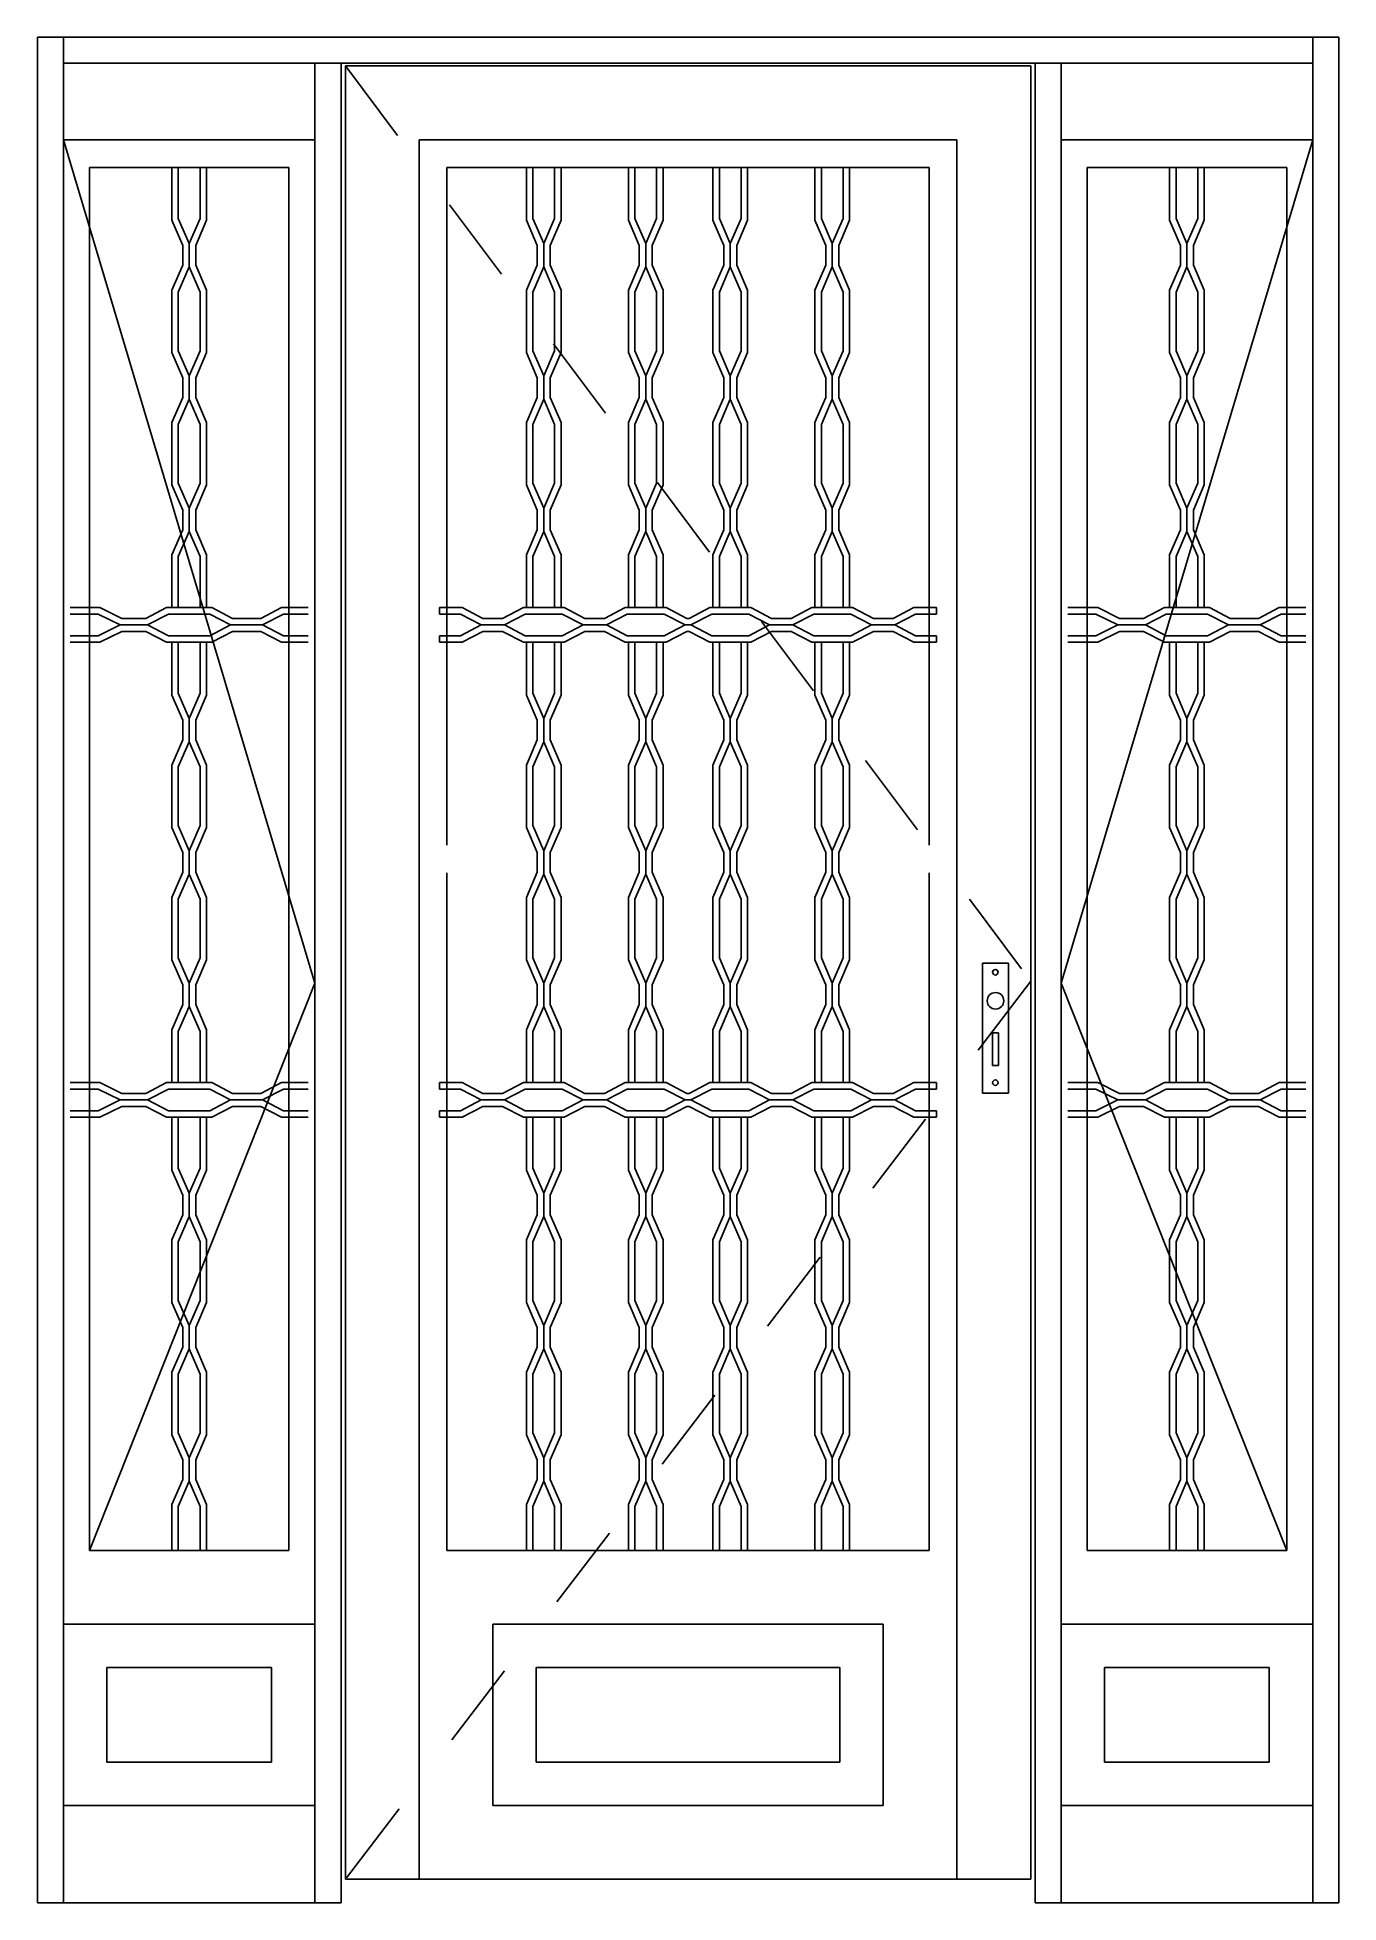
# Model space of a CAD drawing. Header units: millimetres. Extents: x 1.63 to 3.13, y 1315.97 to 1318.12.
import ezdxf

# ---------------------------------------------------------------- set-up
doc = ezdxf.new("R2010")
doc.units = ezdxf.units.MM
doc.header["$LTSCALE"] = 0.5
doc.linetypes.add('DASHED2', pattern=[9.525, 6.35, -3.175])
doc.linetypes.add('HIDDEN2', pattern=[0.1875, 0.125, -0.0625])
doc.layers.add('Gravia_Portas', color=1, linetype='Continuous')
doc.layers.add('Gravia_Portas_hidden2', color=1, linetype='HIDDEN2')

msp = doc.modelspace()

# ---------------------------------------------------------------- linework, layer by layer
at = {"layer": 'Gravia_Portas', "color": 2}
for p, q in [((1.6252, 1318.116), (3.1252, 1318.116)), ((1.6252, 1318.116), (1.6252, 1315.966)), ((3.1252, 1318.116), (3.1252, 1315.966))]:
    msp.add_line(p, q, dxfattribs=at)
at = {"layer": 'Gravia_Portas'}
for p, q in [((1.6552, 1318.116), (1.6552, 1315.966)), ((3.0952, 1318.116), (3.1252, 1318.116)), ((3.0952, 1318.116), (3.0952, 1315.966)), ((1.9152, 1318.086), (1.6552, 1318.086)), ((1.9152, 1318.086), (1.9752, 1318.086)), ((1.9452, 1318.086), (1.9452, 1315.966)), ((1.9752, 1318.086), (2.7752, 1318.086)), ((1.9752, 1318.086), (1.9752, 1315.966)), ((1.9802, 1318.083), (2.7702, 1318.083)), ((1.9802, 1318.083), (1.9802, 1315.993)), ((2.7702, 1318.083), (2.7702, 1315.993)), ((3.0652, 1318.086), (2.7752, 1318.086)), ((2.7752, 1318.086), (2.7752, 1315.966)), ((2.7752, 1318.086), (2.7752, 1315.966)), ((2.8052, 1318.086), (2.8052, 1315.966)), ((3.0652, 1318.086), (3.0952, 1318.086)), ((1.6552, 1317.998), (1.9452, 1317.998)), ((2.0652, 1317.998), (2.6852, 1317.998)), ((2.0652, 1317.998), (2.6852, 1317.998)), ((2.0652, 1317.998), (2.0652, 1315.993)), ((2.0652, 1317.998), (2.0652, 1316.078)), ((2.6852, 1317.998), (2.6852, 1315.993)), ((2.6852, 1317.998), (2.6852, 1316.078)), ((2.8052, 1317.998), (3.0952, 1317.998)), ((1.6852, 1317.966), (1.9152, 1317.966)), ((1.6852, 1317.966), (1.6852, 1316.372)), ((1.7802, 1317.966), (1.8202, 1317.966)), ((1.7802, 1317.9051), (1.7802, 1317.966)), ((1.7877, 1317.9072), (1.7877, 1317.966)), ((1.8127, 1317.9072), (1.8127, 1317.966)), ((1.8202, 1317.9051), (1.8202, 1317.966)), ((1.9152, 1317.966), (1.9152, 1316.372)), ((2.0972, 1317.966), (2.6532, 1317.966)), ((2.0972, 1317.966), (2.6532, 1317.966)), ((2.0972, 1317.966), (2.0972, 1317.185)), ((2.1889, 1317.9051), (2.1889, 1317.966)), ((2.5614, 1317.966), (2.1889, 1317.966)), ((2.1964, 1317.9072), (2.1964, 1317.966)), ((2.2214, 1317.9072), (2.2214, 1317.966)), ((2.2289, 1317.9051), (2.2289, 1317.966)), ((2.3064, 1317.9051), (2.3064, 1317.966)), ((2.3139, 1317.9072), (2.3139, 1317.966)), ((2.3389, 1317.9072), (2.3389, 1317.966)), ((2.3464, 1317.9051), (2.3464, 1317.966)), ((2.4039, 1317.9051), (2.4039, 1317.966)), ((2.4114, 1317.9072), (2.4114, 1317.966)), ((2.4364, 1317.9072), (2.4364, 1317.966)), ((2.4439, 1317.9051), (2.4439, 1317.966)), ((2.5214, 1317.9051), (2.5214, 1317.966)), ((2.5289, 1317.9072), (2.5289, 1317.966)), ((2.5539, 1317.9072), (2.5539, 1317.966)), ((2.5614, 1317.9051), (2.5614, 1317.966)), ((2.6532, 1317.966), (2.6532, 1317.185)), ((2.8352, 1317.966), (3.0652, 1317.966)), ((2.8352, 1317.966), (2.8352, 1316.372)), ((2.9302, 1317.966), (2.9702, 1317.966)), ((2.9302, 1317.9051), (2.9302, 1317.966)), ((2.9377, 1317.9072), (2.9377, 1317.966)), ((2.9627, 1317.9072), (2.9627, 1317.966)), ((2.9702, 1317.9051), (2.9702, 1317.966)), ((3.0652, 1317.966), (3.0652, 1316.372)), ((1.7877, 1317.9072), (1.8002, 1317.8783)), ((1.8002, 1317.8783), (1.8127, 1317.9072)), ((2.1964, 1317.9072), (2.2089, 1317.8783)), ((2.2089, 1317.8783), (2.2214, 1317.9072)), ((2.3139, 1317.9072), (2.3264, 1317.8783)), ((2.3264, 1317.8783), (2.3389, 1317.9072)), ((2.4114, 1317.9072), (2.4239, 1317.8783)), ((2.4239, 1317.8783), (2.4364, 1317.9072)), ((2.5289, 1317.9072), (2.5414, 1317.8783)), ((2.5414, 1317.8783), (2.5539, 1317.9072)), ((2.9377, 1317.9072), (2.9502, 1317.8783)), ((2.9502, 1317.8783), (2.9627, 1317.9072)), ((1.7802, 1317.9051), (1.7927, 1317.8761)), ((1.8077, 1317.8761), (1.8202, 1317.9051)), ((2.1889, 1317.9051), (2.2014, 1317.8761)), ((2.2164, 1317.8761), (2.2289, 1317.9051)), ((2.3064, 1317.9051), (2.3189, 1317.8761)), ((2.3339, 1317.8761), (2.3464, 1317.9051)), ((2.4039, 1317.9051), (2.4164, 1317.8761)), ((2.4314, 1317.8761), (2.4439, 1317.9051)), ((2.5214, 1317.9051), (2.5339, 1317.8761)), ((2.5489, 1317.8761), (2.5614, 1317.9051)), ((2.9302, 1317.9051), (2.9427, 1317.8761)), ((2.9577, 1317.8761), (2.9702, 1317.9051)), ((1.7927, 1317.8761), (1.7927, 1317.8535)), ((1.8002, 1317.8783), (1.8002, 1317.8514)), ((1.8077, 1317.8761), (1.8077, 1317.8535)), ((2.2014, 1317.8761), (2.2014, 1317.8535)), ((2.2089, 1317.8783), (2.2089, 1317.8514)), ((2.2164, 1317.8761), (2.2164, 1317.8535)), ((2.3189, 1317.8761), (2.3189, 1317.8535)), ((2.3264, 1317.8783), (2.3264, 1317.8514)), ((2.3339, 1317.8761), (2.3339, 1317.8535)), ((2.4164, 1317.8761), (2.4164, 1317.8535)), ((2.4239, 1317.8783), (2.4239, 1317.8514)), ((2.4314, 1317.8761), (2.4314, 1317.8535)), ((2.5339, 1317.8761), (2.5339, 1317.8535)), ((2.5414, 1317.8783), (2.5414, 1317.8514)), ((2.5489, 1317.8761), (2.5489, 1317.8535)), ((2.9427, 1317.8761), (2.9427, 1317.8535)), ((2.9502, 1317.8783), (2.9502, 1317.8514)), ((2.9577, 1317.8761), (2.9577, 1317.8535)), ((1.7802, 1317.8246), (1.7927, 1317.8535)), ((1.7877, 1317.8224), (1.8002, 1317.8514)), ((1.8127, 1317.8224), (1.8002, 1317.8514)), ((1.8202, 1317.8246), (1.8077, 1317.8535)), ((2.1889, 1317.8246), (2.2014, 1317.8535)), ((2.1964, 1317.8224), (2.2089, 1317.8514)), ((2.2214, 1317.8224), (2.2089, 1317.8514)), ((2.2289, 1317.8246), (2.2164, 1317.8535)), ((2.3064, 1317.8246), (2.3189, 1317.8535)), ((2.3139, 1317.8224), (2.3264, 1317.8514)), ((2.3389, 1317.8224), (2.3264, 1317.8514)), ((2.3464, 1317.8246), (2.3339, 1317.8535)), ((2.4039, 1317.8246), (2.4164, 1317.8535)), ((2.4114, 1317.8224), (2.4239, 1317.8514)), ((2.4364, 1317.8224), (2.4239, 1317.8514)), ((2.4439, 1317.8246), (2.4314, 1317.8535)), ((2.5214, 1317.8246), (2.5339, 1317.8535)), ((2.5289, 1317.8224), (2.5414, 1317.8514)), ((2.5539, 1317.8224), (2.5414, 1317.8514)), ((2.5614, 1317.8246), (2.5489, 1317.8535)), ((2.9302, 1317.8246), (2.9427, 1317.8535)), ((2.9377, 1317.8224), (2.9502, 1317.8514)), ((2.9627, 1317.8224), (2.9502, 1317.8514)), ((2.9702, 1317.8246), (2.9577, 1317.8535)), ((1.7802, 1317.7526), (1.7802, 1317.8246)), ((1.7877, 1317.7547), (1.7877, 1317.8224)), ((1.8127, 1317.7547), (1.8127, 1317.8224)), ((1.8202, 1317.7526), (1.8202, 1317.8246)), ((2.1889, 1317.7526), (2.1889, 1317.8246)), ((2.1964, 1317.7547), (2.1964, 1317.8224)), ((2.2214, 1317.7547), (2.2214, 1317.8224)), ((2.2289, 1317.7526), (2.2289, 1317.8246)), ((2.3064, 1317.7526), (2.3064, 1317.8246)), ((2.3139, 1317.7547), (2.3139, 1317.8224)), ((2.3389, 1317.7547), (2.3389, 1317.8224)), ((2.3464, 1317.7526), (2.3464, 1317.8246)), ((2.4039, 1317.7526), (2.4039, 1317.8246)), ((2.4114, 1317.7547), (2.4114, 1317.8224)), ((2.4364, 1317.7547), (2.4364, 1317.8224)), ((2.4439, 1317.7526), (2.4439, 1317.8246)), ((2.5214, 1317.7526), (2.5214, 1317.8246)), ((2.5289, 1317.7547), (2.5289, 1317.8224)), ((2.5539, 1317.7547), (2.5539, 1317.8224)), ((2.5614, 1317.7526), (2.5614, 1317.8246)), ((2.9302, 1317.7526), (2.9302, 1317.8246)), ((2.9377, 1317.7547), (2.9377, 1317.8224)), ((2.9627, 1317.7547), (2.9627, 1317.8224)), ((2.9702, 1317.7526), (2.9702, 1317.8246)), ((1.7802, 1317.7526), (1.7927, 1317.7236)), ((1.7877, 1317.7547), (1.8002, 1317.7258)), ((1.8002, 1317.7258), (1.8127, 1317.7547)), ((1.8077, 1317.7236), (1.8202, 1317.7526)), ((2.1889, 1317.7526), (2.2014, 1317.7236)), ((2.1964, 1317.7547), (2.2089, 1317.7258)), ((2.2089, 1317.7258), (2.2214, 1317.7547)), ((2.2164, 1317.7236), (2.2289, 1317.7526)), ((2.3064, 1317.7526), (2.3189, 1317.7236)), ((2.3139, 1317.7547), (2.3264, 1317.7258)), ((2.3264, 1317.7258), (2.3389, 1317.7547)), ((2.3339, 1317.7236), (2.3464, 1317.7526)), ((2.4039, 1317.7526), (2.4164, 1317.7236)), ((2.4114, 1317.7547), (2.4239, 1317.7258)), ((2.4239, 1317.7258), (2.4364, 1317.7547)), ((2.4314, 1317.7236), (2.4439, 1317.7526)), ((2.5214, 1317.7526), (2.5339, 1317.7236)), ((2.5289, 1317.7547), (2.5414, 1317.7258)), ((2.5414, 1317.7258), (2.5539, 1317.7547)), ((2.5489, 1317.7236), (2.5614, 1317.7526)), ((2.9302, 1317.7526), (2.9427, 1317.7236)), ((2.9377, 1317.7547), (2.9502, 1317.7258)), ((2.9502, 1317.7258), (2.9627, 1317.7547)), ((2.9577, 1317.7236), (2.9702, 1317.7526)), ((1.7927, 1317.7236), (1.7927, 1317.701)), ((1.8002, 1317.7258), (1.8002, 1317.6989)), ((1.8077, 1317.7236), (1.8077, 1317.701)), ((2.2014, 1317.7236), (2.2014, 1317.701)), ((2.2089, 1317.7258), (2.2089, 1317.6989)), ((2.2164, 1317.7236), (2.2164, 1317.701)), ((2.3189, 1317.7236), (2.3189, 1317.701)), ((2.3264, 1317.7258), (2.3264, 1317.6989)), ((2.3339, 1317.7236), (2.3339, 1317.701)), ((2.4164, 1317.7236), (2.4164, 1317.701)), ((2.4239, 1317.7258), (2.4239, 1317.6989)), ((2.4314, 1317.7236), (2.4314, 1317.701)), ((2.5339, 1317.7236), (2.5339, 1317.701)), ((2.5414, 1317.7258), (2.5414, 1317.6989)), ((2.5489, 1317.7236), (2.5489, 1317.701)), ((2.9427, 1317.7236), (2.9427, 1317.701)), ((2.9502, 1317.7258), (2.9502, 1317.6989)), ((2.9577, 1317.7236), (2.9577, 1317.701)), ((1.7802, 1317.6721), (1.7927, 1317.701)), ((1.7877, 1317.6699), (1.8002, 1317.6989)), ((1.8127, 1317.6699), (1.8002, 1317.6989)), ((1.8202, 1317.6721), (1.8077, 1317.701)), ((2.1889, 1317.6721), (2.2014, 1317.701)), ((2.1964, 1317.6699), (2.2089, 1317.6989)), ((2.2214, 1317.6699), (2.2089, 1317.6989)), ((2.2289, 1317.6721), (2.2164, 1317.701)), ((2.3064, 1317.6721), (2.3189, 1317.701)), ((2.3139, 1317.6699), (2.3264, 1317.6989)), ((2.3389, 1317.6699), (2.3264, 1317.6989)), ((2.3464, 1317.6721), (2.3339, 1317.701)), ((2.4039, 1317.6721), (2.4164, 1317.701)), ((2.4114, 1317.6699), (2.4239, 1317.6989)), ((2.4364, 1317.6699), (2.4239, 1317.6989)), ((2.4439, 1317.6721), (2.4314, 1317.701)), ((2.5214, 1317.6721), (2.5339, 1317.701)), ((2.5289, 1317.6699), (2.5414, 1317.6989)), ((2.5539, 1317.6699), (2.5414, 1317.6989)), ((2.5614, 1317.6721), (2.5489, 1317.701)), ((2.9302, 1317.6721), (2.9427, 1317.701)), ((2.9377, 1317.6699), (2.9502, 1317.6989)), ((2.9627, 1317.6699), (2.9502, 1317.6989)), ((2.9702, 1317.6721), (2.9577, 1317.701)), ((1.7802, 1317.6001), (1.7802, 1317.6721)), ((1.8202, 1317.6001), (1.8202, 1317.6721)), ((2.1889, 1317.6001), (2.1889, 1317.6721)), ((2.2289, 1317.6001), (2.2289, 1317.6721)), ((2.3064, 1317.6001), (2.3064, 1317.6721)), ((2.3464, 1317.6001), (2.3464, 1317.6721)), ((2.4039, 1317.6001), (2.4039, 1317.6721)), ((2.4439, 1317.6001), (2.4439, 1317.6721)), ((2.5214, 1317.6001), (2.5214, 1317.6721)), ((2.5614, 1317.6001), (2.5614, 1317.6721)), ((2.9302, 1317.6001), (2.9302, 1317.6721)), ((2.9702, 1317.6001), (2.9702, 1317.6721)), ((1.7877, 1317.6022), (1.7877, 1317.6699)), ((1.8127, 1317.6022), (1.8127, 1317.6699)), ((2.1964, 1317.6022), (2.1964, 1317.6699)), ((2.2214, 1317.6022), (2.2214, 1317.6699)), ((2.3139, 1317.6022), (2.3139, 1317.6699)), ((2.3389, 1317.6022), (2.3389, 1317.6699)), ((2.4114, 1317.6022), (2.4114, 1317.6699)), ((2.4364, 1317.6022), (2.4364, 1317.6699)), ((2.5289, 1317.6022), (2.5289, 1317.6699)), ((2.5539, 1317.6022), (2.5539, 1317.6699)), ((2.9377, 1317.6022), (2.9377, 1317.6699)), ((2.9627, 1317.6022), (2.9627, 1317.6699)), ((1.7802, 1317.6001), (1.7927, 1317.5711)), ((1.7877, 1317.6022), (1.8002, 1317.5733)), ((1.8002, 1317.5733), (1.8127, 1317.6022)), ((1.8077, 1317.5711), (1.8202, 1317.6001)), ((2.1889, 1317.6001), (2.2014, 1317.5711)), ((2.1964, 1317.6022), (2.2089, 1317.5733)), ((2.2089, 1317.5733), (2.2214, 1317.6022)), ((2.2164, 1317.5711), (2.2289, 1317.6001)), ((2.3064, 1317.6001), (2.3189, 1317.5711)), ((2.3139, 1317.6022), (2.3264, 1317.5733)), ((2.3264, 1317.5733), (2.3389, 1317.6022)), ((2.3339, 1317.5711), (2.3464, 1317.6001)), ((2.4039, 1317.6001), (2.4164, 1317.5711)), ((2.4114, 1317.6022), (2.4239, 1317.5733)), ((2.4239, 1317.5733), (2.4364, 1317.6022)), ((2.4314, 1317.5711), (2.4439, 1317.6001)), ((2.5214, 1317.6001), (2.5339, 1317.5711)), ((2.5289, 1317.6022), (2.5414, 1317.5733)), ((2.5414, 1317.5733), (2.5539, 1317.6022)), ((2.5489, 1317.5711), (2.5614, 1317.6001)), ((2.9302, 1317.6001), (2.9427, 1317.5711)), ((2.9377, 1317.6022), (2.9502, 1317.5733)), ((2.9502, 1317.5733), (2.9627, 1317.6022)), ((2.9577, 1317.5711), (2.9702, 1317.6001)), ((1.7927, 1317.5485), (1.7927, 1317.5711)), ((1.8002, 1317.5464), (1.8002, 1317.5733)), ((1.8077, 1317.5485), (1.8077, 1317.5711)), ((2.2014, 1317.5485), (2.2014, 1317.5711)), ((2.2089, 1317.5464), (2.2089, 1317.5733)), ((2.2164, 1317.5485), (2.2164, 1317.5711)), ((2.3189, 1317.5485), (2.3189, 1317.5711)), ((2.3264, 1317.5464), (2.3264, 1317.5733)), ((2.3339, 1317.5485), (2.3339, 1317.5711)), ((2.4164, 1317.5485), (2.4164, 1317.5711)), ((2.4239, 1317.5464), (2.4239, 1317.5733)), ((2.4314, 1317.5485), (2.4314, 1317.5711)), ((2.5339, 1317.5485), (2.5339, 1317.5711)), ((2.5414, 1317.5464), (2.5414, 1317.5733)), ((2.5489, 1317.5485), (2.5489, 1317.5711)), ((2.9427, 1317.5485), (2.9427, 1317.5711)), ((2.9502, 1317.5464), (2.9502, 1317.5733)), ((2.9577, 1317.5485), (2.9577, 1317.5711)), ((1.7802, 1317.5196), (1.7927, 1317.5485)), ((1.7877, 1317.5174), (1.8002, 1317.5464)), ((1.8127, 1317.5174), (1.8002, 1317.5464)), ((1.8202, 1317.5196), (1.8077, 1317.5485)), ((2.1889, 1317.5196), (2.2014, 1317.5485)), ((2.1964, 1317.5174), (2.2089, 1317.5464)), ((2.2214, 1317.5174), (2.2089, 1317.5464)), ((2.2289, 1317.5196), (2.2164, 1317.5485)), ((2.3064, 1317.5196), (2.3189, 1317.5485)), ((2.3139, 1317.5174), (2.3264, 1317.5464)), ((2.3389, 1317.5174), (2.3264, 1317.5464)), ((2.3464, 1317.5196), (2.3339, 1317.5485)), ((2.4039, 1317.5196), (2.4164, 1317.5485)), ((2.4114, 1317.5174), (2.4239, 1317.5464)), ((2.4364, 1317.5174), (2.4239, 1317.5464)), ((2.4439, 1317.5196), (2.4314, 1317.5485)), ((2.5214, 1317.5196), (2.5339, 1317.5485)), ((2.5289, 1317.5174), (2.5414, 1317.5464)), ((2.5539, 1317.5174), (2.5414, 1317.5464)), ((2.5614, 1317.5196), (2.5489, 1317.5485)), ((2.9302, 1317.5196), (2.9427, 1317.5485)), ((2.9377, 1317.5174), (2.9502, 1317.5464)), ((2.9627, 1317.5174), (2.9502, 1317.5464)), ((2.9702, 1317.5196), (2.9577, 1317.5485)), ((1.7802, 1317.5196), (1.7802, 1317.4587)), ((1.7877, 1317.5174), (1.7877, 1317.4587)), ((1.8127, 1317.5174), (1.8127, 1317.4587)), ((1.8202, 1317.5196), (1.8202, 1317.4587)), ((2.1889, 1317.5196), (2.1889, 1317.4587)), ((2.1964, 1317.5174), (2.1964, 1317.4587)), ((2.2214, 1317.5174), (2.2214, 1317.4587)), ((2.2289, 1317.5196), (2.2289, 1317.4587)), ((2.3064, 1317.5196), (2.3064, 1317.4587)), ((2.3139, 1317.5174), (2.3139, 1317.4587)), ((2.3389, 1317.5174), (2.3389, 1317.4587)), ((2.3464, 1317.5196), (2.3464, 1317.4587)), ((2.4039, 1317.5196), (2.4039, 1317.4587)), ((2.4114, 1317.5174), (2.4114, 1317.4587)), ((2.4364, 1317.5174), (2.4364, 1317.4587)), ((2.4439, 1317.5196), (2.4439, 1317.4587)), ((2.5214, 1317.5196), (2.5214, 1317.4587)), ((2.5289, 1317.5174), (2.5289, 1317.4587)), ((2.5539, 1317.5174), (2.5539, 1317.4587)), ((2.5614, 1317.5196), (2.5614, 1317.4587)), ((2.9302, 1317.5196), (2.9302, 1317.4587)), ((2.9377, 1317.5174), (2.9377, 1317.4587)), ((2.9627, 1317.5174), (2.9627, 1317.4587)), ((2.9702, 1317.5196), (2.9702, 1317.4587)), ((1.6629, 1317.4587), (1.6974, 1317.4587)), ((1.6974, 1317.4587), (1.7226, 1317.4462)), ((1.7502, 1317.4462), (1.7742, 1317.4587)), ((1.7742, 1317.4587), (1.8262, 1317.4587)), ((1.8262, 1317.4587), (1.8501, 1317.4462)), ((1.8827, 1317.4462), (1.9067, 1317.4587)), ((1.9374, 1317.4587), (1.9067, 1317.4587)), ((2.0887, 1317.4512), (2.0887, 1317.4587)), ((2.1149, 1317.4587), (2.0887, 1317.4587)), ((2.1388, 1317.4462), (2.1149, 1317.4587)), ((2.1854, 1317.4587), (2.1615, 1317.4462)), ((2.2324, 1317.4587), (2.1854, 1317.4587)), ((2.2314, 1317.4587), (2.1914, 1317.4587)), ((2.2563, 1317.4462), (2.2324, 1317.4587)), ((2.3029, 1317.4587), (2.279, 1317.4462)), ((2.3499, 1317.4587), (2.3029, 1317.4587)), ((2.3738, 1317.4462), (2.3499, 1317.4587)), ((2.4004, 1317.4587), (2.3765, 1317.4462)), ((2.4474, 1317.4587), (2.4004, 1317.4587)), ((2.4713, 1317.4462), (2.4474, 1317.4587)), ((2.5179, 1317.4587), (2.494, 1317.4462)), ((2.5649, 1317.4587), (2.5179, 1317.4587)), ((2.5888, 1317.4462), (2.5649, 1317.4587)), ((2.6115, 1317.4462), (2.6354, 1317.4587)), ((2.6354, 1317.4587), (2.6617, 1317.4587)), ((2.6617, 1317.4512), (2.6617, 1317.4587)), ((2.8129, 1317.4587), (2.8474, 1317.4587)), ((2.8474, 1317.4587), (2.8726, 1317.4462)), ((2.9002, 1317.4462), (2.9242, 1317.4587)), ((2.9242, 1317.4587), (2.9762, 1317.4587)), ((2.9762, 1317.4587), (3.0001, 1317.4462)), ((3.0327, 1317.4462), (3.0567, 1317.4587)), ((3.0874, 1317.4587), (3.0567, 1317.4587)), ((1.6629, 1317.4512), (1.6953, 1317.4512)), ((1.6953, 1317.4512), (1.7205, 1317.4387)), ((1.6953, 1317.4262), (1.7205, 1317.4387)), ((1.7205, 1317.4387), (1.7523, 1317.4387)), ((1.7226, 1317.4462), (1.7502, 1317.4462)), ((1.7523, 1317.4387), (1.7763, 1317.4512)), ((1.7763, 1317.4262), (1.7523, 1317.4387)), ((1.7763, 1317.4512), (1.824, 1317.4512)), ((1.824, 1317.4512), (1.848, 1317.4387)), ((1.824, 1317.4262), (1.848, 1317.4387)), ((1.8848, 1317.4387), (1.848, 1317.4387)), ((1.8827, 1317.4462), (1.8501, 1317.4462)), ((1.8848, 1317.4387), (1.9088, 1317.4512)), ((1.9088, 1317.4262), (1.8848, 1317.4387)), ((1.9374, 1317.4512), (1.9088, 1317.4512)), ((2.1128, 1317.4512), (2.0887, 1317.4512)), ((2.1367, 1317.4387), (2.1128, 1317.4512)), ((2.1128, 1317.4262), (2.1367, 1317.4387)), ((2.1367, 1317.4387), (2.1636, 1317.4387)), ((2.1388, 1317.4462), (2.1615, 1317.4462)), ((2.1875, 1317.4512), (2.1636, 1317.4387)), ((2.1875, 1317.4262), (2.1636, 1317.4387)), ((2.2303, 1317.4512), (2.1875, 1317.4512)), ((2.2542, 1317.4387), (2.2303, 1317.4512)), ((2.2303, 1317.4262), (2.2542, 1317.4387)), ((2.2542, 1317.4387), (2.2811, 1317.4387)), ((2.2563, 1317.4462), (2.279, 1317.4462)), ((2.305, 1317.4512), (2.2811, 1317.4387)), ((2.305, 1317.4262), (2.2811, 1317.4387)), ((2.3478, 1317.4512), (2.305, 1317.4512)), ((2.3717, 1317.4387), (2.3478, 1317.4512)), ((2.3478, 1317.4262), (2.3717, 1317.4387)), ((2.3786, 1317.4387), (2.3717, 1317.4387)), ((2.3765, 1317.4462), (2.3738, 1317.4462)), ((2.4025, 1317.4512), (2.3786, 1317.4387)), ((2.4025, 1317.4262), (2.3786, 1317.4387)), ((2.4453, 1317.4512), (2.4025, 1317.4512)), ((2.4692, 1317.4387), (2.4453, 1317.4512)), ((2.4453, 1317.4262), (2.4692, 1317.4387)), ((2.4961, 1317.4387), (2.4692, 1317.4387)), ((2.494, 1317.4462), (2.4713, 1317.4462)), ((2.52, 1317.4512), (2.4961, 1317.4387)), ((2.52, 1317.4262), (2.4961, 1317.4387)), ((2.5628, 1317.4512), (2.52, 1317.4512)), ((2.5867, 1317.4387), (2.5628, 1317.4512)), ((2.5628, 1317.4262), (2.5867, 1317.4387)), ((2.6136, 1317.4387), (2.5867, 1317.4387)), ((2.6115, 1317.4462), (2.5888, 1317.4462)), ((2.6136, 1317.4387), (2.6375, 1317.4512)), ((2.6375, 1317.4262), (2.6136, 1317.4387)), ((2.6375, 1317.4512), (2.6617, 1317.4512)), ((2.8129, 1317.4512), (2.8453, 1317.4512)), ((2.8453, 1317.4512), (2.8705, 1317.4387)), ((2.8453, 1317.4262), (2.8705, 1317.4387)), ((2.8705, 1317.4387), (2.9023, 1317.4387)), ((2.8726, 1317.4462), (2.9002, 1317.4462)), ((2.9023, 1317.4387), (2.9263, 1317.4512)), ((2.9263, 1317.4262), (2.9023, 1317.4387)), ((2.9263, 1317.4512), (2.974, 1317.4512)), ((2.974, 1317.4512), (2.998, 1317.4387)), ((2.974, 1317.4262), (2.998, 1317.4387)), ((3.0348, 1317.4387), (2.998, 1317.4387)), ((3.0327, 1317.4462), (3.0001, 1317.4462)), ((3.0348, 1317.4387), (3.0588, 1317.4512)), ((3.0588, 1317.4262), (3.0348, 1317.4387)), ((3.0874, 1317.4512), (3.0588, 1317.4512)), ((1.6629, 1317.4262), (1.6953, 1317.4262)), ((1.6629, 1317.4187), (1.6974, 1317.4187)), ((1.6974, 1317.4187), (1.7226, 1317.4312)), ((1.7226, 1317.4312), (1.7502, 1317.4312)), ((1.7742, 1317.4187), (1.7502, 1317.4312)), ((1.7742, 1317.4187), (1.8262, 1317.4187)), ((1.7763, 1317.4262), (1.824, 1317.4262)), ((1.7802, 1317.3577), (1.7802, 1317.4187)), ((1.7877, 1317.3599), (1.7877, 1317.4187)), ((1.8127, 1317.3599), (1.8127, 1317.4187)), ((1.8202, 1317.3577), (1.8202, 1317.4187)), ((1.8262, 1317.4187), (1.8501, 1317.4312)), ((1.8827, 1317.4312), (1.8501, 1317.4312)), ((1.9067, 1317.4187), (1.8827, 1317.4312)), ((1.9374, 1317.4187), (1.9067, 1317.4187)), ((1.9374, 1317.4262), (1.9088, 1317.4262)), ((2.0887, 1317.4187), (2.0887, 1317.4262)), ((2.1128, 1317.4262), (2.0887, 1317.4262)), ((2.1149, 1317.4187), (2.0887, 1317.4187)), ((2.1149, 1317.4187), (2.1388, 1317.4312)), ((2.1388, 1317.4312), (2.1615, 1317.4312)), ((2.1854, 1317.4187), (2.1615, 1317.4312)), ((2.2324, 1317.4187), (2.1854, 1317.4187)), ((2.2303, 1317.4262), (2.1875, 1317.4262)), ((2.1889, 1317.3577), (2.1889, 1317.4187)), ((2.1964, 1317.3599), (2.1964, 1317.4187)), ((2.2214, 1317.3599), (2.2214, 1317.4187)), ((2.2289, 1317.3577), (2.2289, 1317.4187)), ((2.2324, 1317.4187), (2.2563, 1317.4312)), ((2.2563, 1317.4312), (2.279, 1317.4312)), ((2.3029, 1317.4187), (2.279, 1317.4312)), ((2.3499, 1317.4187), (2.3029, 1317.4187)), ((2.3478, 1317.4262), (2.305, 1317.4262)), ((2.3064, 1317.3577), (2.3064, 1317.4187)), ((2.3139, 1317.3599), (2.3139, 1317.4187)), ((2.3389, 1317.3599), (2.3389, 1317.4187)), ((2.3464, 1317.3577), (2.3464, 1317.4187)), ((2.3499, 1317.4187), (2.3738, 1317.4312)), ((2.3765, 1317.4312), (2.3738, 1317.4312)), ((2.4004, 1317.4187), (2.3765, 1317.4312)), ((2.4474, 1317.4187), (2.4004, 1317.4187)), ((2.4453, 1317.4262), (2.4025, 1317.4262)), ((2.4039, 1317.3577), (2.4039, 1317.4187)), ((2.4114, 1317.3599), (2.4114, 1317.4187)), ((2.4364, 1317.3599), (2.4364, 1317.4187)), ((2.4439, 1317.3577), (2.4439, 1317.4187)), ((2.4474, 1317.4187), (2.4713, 1317.4312)), ((2.494, 1317.4312), (2.4713, 1317.4312)), ((2.5179, 1317.4187), (2.494, 1317.4312)), ((2.5649, 1317.4187), (2.5179, 1317.4187)), ((2.5628, 1317.4262), (2.52, 1317.4262)), ((2.5214, 1317.3577), (2.5214, 1317.4187)), ((2.5289, 1317.3599), (2.5289, 1317.4187)), ((2.5539, 1317.3599), (2.5539, 1317.4187)), ((2.5614, 1317.3577), (2.5614, 1317.4187)), ((2.5649, 1317.4187), (2.5888, 1317.4312)), ((2.6115, 1317.4312), (2.5888, 1317.4312)), ((2.6354, 1317.4187), (2.6115, 1317.4312)), ((2.6354, 1317.4187), (2.6617, 1317.4187)), ((2.6375, 1317.4262), (2.6617, 1317.4262)), ((2.6617, 1317.4187), (2.6617, 1317.4262)), ((2.8129, 1317.4262), (2.8453, 1317.4262)), ((2.8129, 1317.4187), (2.8474, 1317.4187)), ((2.8474, 1317.4187), (2.8726, 1317.4312)), ((2.8726, 1317.4312), (2.9002, 1317.4312)), ((2.9242, 1317.4187), (2.9002, 1317.4312)), ((2.9242, 1317.4187), (2.9762, 1317.4187)), ((2.9263, 1317.4262), (2.974, 1317.4262)), ((2.9302, 1317.3577), (2.9302, 1317.4187)), ((2.9377, 1317.3599), (2.9377, 1317.4187)), ((2.9627, 1317.3599), (2.9627, 1317.4187)), ((2.9702, 1317.3577), (2.9702, 1317.4187)), ((2.9762, 1317.4187), (3.0001, 1317.4312)), ((3.0327, 1317.4312), (3.0001, 1317.4312)), ((3.0567, 1317.4187), (3.0327, 1317.4312)), ((3.0874, 1317.4187), (3.0567, 1317.4187)), ((3.0874, 1317.4262), (3.0588, 1317.4262)), ((1.7802, 1317.3577), (1.7927, 1317.3288)), ((1.7877, 1317.3599), (1.8002, 1317.3309)), ((1.8002, 1317.3309), (1.8127, 1317.3599)), ((1.8077, 1317.3288), (1.8202, 1317.3577)), ((2.1889, 1317.3577), (2.2014, 1317.3288)), ((2.1964, 1317.3599), (2.2089, 1317.3309)), ((2.2089, 1317.3309), (2.2214, 1317.3599)), ((2.2164, 1317.3288), (2.2289, 1317.3577)), ((2.3064, 1317.3577), (2.3189, 1317.3288)), ((2.3139, 1317.3599), (2.3264, 1317.3309)), ((2.3264, 1317.3309), (2.3389, 1317.3599)), ((2.3339, 1317.3288), (2.3464, 1317.3577)), ((2.4039, 1317.3577), (2.4164, 1317.3288)), ((2.4114, 1317.3599), (2.4239, 1317.3309)), ((2.4239, 1317.3309), (2.4364, 1317.3599)), ((2.4314, 1317.3288), (2.4439, 1317.3577)), ((2.5214, 1317.3577), (2.5339, 1317.3288)), ((2.5289, 1317.3599), (2.5414, 1317.3309)), ((2.5414, 1317.3309), (2.5539, 1317.3599)), ((2.5489, 1317.3288), (2.5614, 1317.3577)), ((2.9302, 1317.3577), (2.9427, 1317.3288)), ((2.9377, 1317.3599), (2.9502, 1317.3309)), ((2.9502, 1317.3309), (2.9627, 1317.3599)), ((2.9577, 1317.3288), (2.9702, 1317.3577)), ((1.7927, 1317.3288), (1.7927, 1317.3062)), ((1.8002, 1317.3309), (1.8002, 1317.3041)), ((1.8077, 1317.3288), (1.8077, 1317.3062)), ((2.2014, 1317.3288), (2.2014, 1317.3062)), ((2.2089, 1317.3309), (2.2089, 1317.3041)), ((2.2164, 1317.3288), (2.2164, 1317.3062)), ((2.3189, 1317.3288), (2.3189, 1317.3062)), ((2.3264, 1317.3309), (2.3264, 1317.3041)), ((2.3339, 1317.3288), (2.3339, 1317.3062)), ((2.4164, 1317.3288), (2.4164, 1317.3062)), ((2.4239, 1317.3309), (2.4239, 1317.3041)), ((2.4314, 1317.3288), (2.4314, 1317.3062)), ((2.5339, 1317.3288), (2.5339, 1317.3062)), ((2.5414, 1317.3309), (2.5414, 1317.3041)), ((2.5489, 1317.3288), (2.5489, 1317.3062)), ((2.9427, 1317.3288), (2.9427, 1317.3062)), ((2.9502, 1317.3309), (2.9502, 1317.3041)), ((2.9577, 1317.3288), (2.9577, 1317.3062)), ((1.7802, 1317.2772), (1.7927, 1317.3062)), ((1.8202, 1317.2772), (1.8077, 1317.3062)), ((2.1889, 1317.2772), (2.2014, 1317.3062)), ((2.2289, 1317.2772), (2.2164, 1317.3062)), ((2.3064, 1317.2772), (2.3189, 1317.3062)), ((2.3464, 1317.2772), (2.3339, 1317.3062)), ((2.4039, 1317.2772), (2.4164, 1317.3062)), ((2.4439, 1317.2772), (2.4314, 1317.3062)), ((2.5214, 1317.2772), (2.5339, 1317.3062)), ((2.5614, 1317.2772), (2.5489, 1317.3062)), ((2.9302, 1317.2772), (2.9427, 1317.3062)), ((2.9702, 1317.2772), (2.9577, 1317.3062)), ((1.7877, 1317.2751), (1.8002, 1317.3041)), ((1.8127, 1317.2751), (1.8002, 1317.3041)), ((2.1964, 1317.2751), (2.2089, 1317.3041)), ((2.2214, 1317.2751), (2.2089, 1317.3041)), ((2.3139, 1317.2751), (2.3264, 1317.3041)), ((2.3389, 1317.2751), (2.3264, 1317.3041)), ((2.4114, 1317.2751), (2.4239, 1317.3041)), ((2.4364, 1317.2751), (2.4239, 1317.3041)), ((2.5289, 1317.2751), (2.5414, 1317.3041)), ((2.5539, 1317.2751), (2.5414, 1317.3041)), ((2.9377, 1317.2751), (2.9502, 1317.3041)), ((2.9627, 1317.2751), (2.9502, 1317.3041)), ((1.7802, 1317.2052), (1.7802, 1317.2772)), ((1.7877, 1317.2074), (1.7877, 1317.2751)), ((1.8127, 1317.2074), (1.8127, 1317.2751)), ((1.8202, 1317.2052), (1.8202, 1317.2772)), ((2.1889, 1317.2052), (2.1889, 1317.2772)), ((2.1964, 1317.2074), (2.1964, 1317.2751)), ((2.2214, 1317.2074), (2.2214, 1317.2751)), ((2.2289, 1317.2052), (2.2289, 1317.2772)), ((2.3064, 1317.2052), (2.3064, 1317.2772)), ((2.3139, 1317.2074), (2.3139, 1317.2751)), ((2.3389, 1317.2074), (2.3389, 1317.2751)), ((2.3464, 1317.2052), (2.3464, 1317.2772)), ((2.4039, 1317.2052), (2.4039, 1317.2772)), ((2.4114, 1317.2074), (2.4114, 1317.2751)), ((2.4364, 1317.2074), (2.4364, 1317.2751)), ((2.4439, 1317.2052), (2.4439, 1317.2772)), ((2.5214, 1317.2052), (2.5214, 1317.2772)), ((2.5289, 1317.2074), (2.5289, 1317.2751)), ((2.5539, 1317.2074), (2.5539, 1317.2751)), ((2.5614, 1317.2052), (2.5614, 1317.2772)), ((2.9302, 1317.2052), (2.9302, 1317.2772)), ((2.9377, 1317.2074), (2.9377, 1317.2751)), ((2.9627, 1317.2074), (2.9627, 1317.2751)), ((2.9702, 1317.2052), (2.9702, 1317.2772)), ((1.7802, 1317.2052), (1.7927, 1317.1763)), ((1.7877, 1317.2074), (1.8002, 1317.1784)), ((1.8002, 1317.1784), (1.8127, 1317.2074)), ((1.8077, 1317.1763), (1.8202, 1317.2052)), ((2.1889, 1317.2052), (2.2014, 1317.1763)), ((2.1964, 1317.2074), (2.2089, 1317.1784)), ((2.2089, 1317.1784), (2.2214, 1317.2074)), ((2.2164, 1317.1763), (2.2289, 1317.2052)), ((2.3064, 1317.2052), (2.3189, 1317.1763)), ((2.3139, 1317.2074), (2.3264, 1317.1784)), ((2.3264, 1317.1784), (2.3389, 1317.2074)), ((2.3339, 1317.1763), (2.3464, 1317.2052)), ((2.4039, 1317.2052), (2.4164, 1317.1763)), ((2.4114, 1317.2074), (2.4239, 1317.1784)), ((2.4239, 1317.1784), (2.4364, 1317.2074)), ((2.4314, 1317.1763), (2.4439, 1317.2052)), ((2.5214, 1317.2052), (2.5339, 1317.1763)), ((2.5289, 1317.2074), (2.5414, 1317.1784)), ((2.5414, 1317.1784), (2.5539, 1317.2074)), ((2.5489, 1317.1763), (2.5614, 1317.2052)), ((2.9302, 1317.2052), (2.9427, 1317.1763)), ((2.9377, 1317.2074), (2.9502, 1317.1784)), ((2.9502, 1317.1784), (2.9627, 1317.2074)), ((2.9577, 1317.1763), (2.9702, 1317.2052)), ((1.7927, 1317.1763), (1.7927, 1317.1537)), ((1.8002, 1317.1784), (1.8002, 1317.1516)), ((1.8077, 1317.1763), (1.8077, 1317.1537)), ((2.2014, 1317.1763), (2.2014, 1317.1537)), ((2.2089, 1317.1784), (2.2089, 1317.1516)), ((2.2164, 1317.1763), (2.2164, 1317.1537)), ((2.3189, 1317.1763), (2.3189, 1317.1537)), ((2.3264, 1317.1784), (2.3264, 1317.1516)), ((2.3339, 1317.1763), (2.3339, 1317.1537)), ((2.4164, 1317.1763), (2.4164, 1317.1537)), ((2.4239, 1317.1784), (2.4239, 1317.1516)), ((2.4314, 1317.1763), (2.4314, 1317.1537)), ((2.5339, 1317.1763), (2.5339, 1317.1537)), ((2.5414, 1317.1784), (2.5414, 1317.1516)), ((2.5489, 1317.1763), (2.5489, 1317.1537)), ((2.9427, 1317.1763), (2.9427, 1317.1537)), ((2.9502, 1317.1784), (2.9502, 1317.1516)), ((2.9577, 1317.1763), (2.9577, 1317.1537)), ((1.7802, 1317.1247), (1.7927, 1317.1537)), ((1.7877, 1317.1226), (1.8002, 1317.1516)), ((1.8127, 1317.1226), (1.8002, 1317.1516)), ((1.8202, 1317.1247), (1.8077, 1317.1537)), ((2.0972, 1317.153), (2.0972, 1316.372)), ((2.1889, 1317.1247), (2.2014, 1317.1537)), ((2.1964, 1317.1226), (2.2089, 1317.1516)), ((2.2214, 1317.1226), (2.2089, 1317.1516)), ((2.2289, 1317.1247), (2.2164, 1317.1537)), ((2.3064, 1317.1247), (2.3189, 1317.1537)), ((2.3139, 1317.1226), (2.3264, 1317.1516)), ((2.3389, 1317.1226), (2.3264, 1317.1516)), ((2.3464, 1317.1247), (2.3339, 1317.1537)), ((2.4039, 1317.1247), (2.4164, 1317.1537)), ((2.4114, 1317.1226), (2.4239, 1317.1516)), ((2.4364, 1317.1226), (2.4239, 1317.1516)), ((2.4439, 1317.1247), (2.4314, 1317.1537)), ((2.5214, 1317.1247), (2.5339, 1317.1537)), ((2.5289, 1317.1226), (2.5414, 1317.1516)), ((2.5539, 1317.1226), (2.5414, 1317.1516)), ((2.5614, 1317.1247), (2.5489, 1317.1537)), ((2.6532, 1317.153), (2.6532, 1316.372)), ((2.9302, 1317.1247), (2.9427, 1317.1537)), ((2.9377, 1317.1226), (2.9502, 1317.1516)), ((2.9627, 1317.1226), (2.9502, 1317.1516)), ((2.9702, 1317.1247), (2.9577, 1317.1537)), ((1.7802, 1317.0527), (1.7802, 1317.1247)), ((1.7877, 1317.0549), (1.7877, 1317.1226)), ((1.8127, 1317.0549), (1.8127, 1317.1226)), ((1.8202, 1317.0527), (1.8202, 1317.1247)), ((2.1889, 1317.0527), (2.1889, 1317.1247)), ((2.1964, 1317.0549), (2.1964, 1317.1226)), ((2.2214, 1317.0549), (2.2214, 1317.1226)), ((2.2289, 1317.0527), (2.2289, 1317.1247)), ((2.3064, 1317.0527), (2.3064, 1317.1247)), ((2.3139, 1317.0549), (2.3139, 1317.1226)), ((2.3389, 1317.0549), (2.3389, 1317.1226)), ((2.3464, 1317.0527), (2.3464, 1317.1247)), ((2.4039, 1317.0527), (2.4039, 1317.1247)), ((2.4114, 1317.0549), (2.4114, 1317.1226)), ((2.4364, 1317.0549), (2.4364, 1317.1226)), ((2.4439, 1317.0527), (2.4439, 1317.1247)), ((2.5214, 1317.0527), (2.5214, 1317.1247)), ((2.5289, 1317.0549), (2.5289, 1317.1226)), ((2.5539, 1317.0549), (2.5539, 1317.1226)), ((2.5614, 1317.0527), (2.5614, 1317.1247)), ((2.9302, 1317.0527), (2.9302, 1317.1247)), ((2.9377, 1317.0549), (2.9377, 1317.1226)), ((2.9627, 1317.0549), (2.9627, 1317.1226)), ((2.9702, 1317.0527), (2.9702, 1317.1247)), ((1.7802, 1317.0527), (1.7927, 1317.0238)), ((1.7877, 1317.0549), (1.8002, 1317.0259)), ((1.8002, 1317.0259), (1.8127, 1317.0549)), ((1.8077, 1317.0238), (1.8202, 1317.0527)), ((2.1889, 1317.0527), (2.2014, 1317.0238)), ((2.1964, 1317.0549), (2.2089, 1317.0259)), ((2.2089, 1317.0259), (2.2214, 1317.0549)), ((2.2164, 1317.0238), (2.2289, 1317.0527)), ((2.3064, 1317.0527), (2.3189, 1317.0238)), ((2.3139, 1317.0549), (2.3264, 1317.0259)), ((2.3264, 1317.0259), (2.3389, 1317.0549)), ((2.3339, 1317.0238), (2.3464, 1317.0527)), ((2.4039, 1317.0527), (2.4164, 1317.0238)), ((2.4114, 1317.0549), (2.4239, 1317.0259)), ((2.4239, 1317.0259), (2.4364, 1317.0549)), ((2.4314, 1317.0238), (2.4439, 1317.0527)), ((2.5214, 1317.0527), (2.5339, 1317.0238)), ((2.5289, 1317.0549), (2.5414, 1317.0259)), ((2.5414, 1317.0259), (2.5539, 1317.0549)), ((2.5489, 1317.0238), (2.5614, 1317.0527)), ((2.7145, 1317.049), (2.7445, 1317.049)), ((2.7145, 1316.899), (2.7145, 1317.049)), ((2.7445, 1317.049), (2.7445, 1316.899)), ((2.9302, 1317.0527), (2.9427, 1317.0238)), ((2.9377, 1317.0549), (2.9502, 1317.0259)), ((2.9502, 1317.0259), (2.9627, 1317.0549)), ((2.9577, 1317.0238), (2.9702, 1317.0527)), ((1.8002, 1316.9991), (1.8002, 1317.0259)), ((2.2089, 1316.9991), (2.2089, 1317.0259)), ((2.3264, 1316.9991), (2.3264, 1317.0259)), ((2.4239, 1316.9991), (2.4239, 1317.0259)), ((2.5414, 1316.9991), (2.5414, 1317.0259)), ((2.9502, 1316.9991), (2.9502, 1317.0259)), ((1.7927, 1317.0012), (1.7927, 1317.0238)), ((1.8077, 1317.0012), (1.8077, 1317.0238)), ((2.2014, 1317.0012), (2.2014, 1317.0238)), ((2.2164, 1317.0012), (2.2164, 1317.0238)), ((2.3189, 1317.0012), (2.3189, 1317.0238)), ((2.3339, 1317.0012), (2.3339, 1317.0238)), ((2.4164, 1317.0012), (2.4164, 1317.0238)), ((2.4314, 1317.0012), (2.4314, 1317.0238)), ((2.5339, 1317.0012), (2.5339, 1317.0238)), ((2.5489, 1317.0012), (2.5489, 1317.0238)), ((2.9427, 1317.0012), (2.9427, 1317.0238)), ((2.9577, 1317.0012), (2.9577, 1317.0238)), ((1.7802, 1316.9722), (1.7927, 1317.0012)), ((1.7877, 1316.9701), (1.8002, 1316.9991)), ((1.8127, 1316.9701), (1.8002, 1316.9991)), ((1.8202, 1316.9722), (1.8077, 1317.0012)), ((2.1889, 1316.9722), (2.2014, 1317.0012)), ((2.1964, 1316.9701), (2.2089, 1316.9991)), ((2.2214, 1316.9701), (2.2089, 1316.9991)), ((2.2289, 1316.9722), (2.2164, 1317.0012)), ((2.3064, 1316.9722), (2.3189, 1317.0012)), ((2.3139, 1316.9701), (2.3264, 1316.9991)), ((2.3389, 1316.9701), (2.3264, 1316.9991)), ((2.3464, 1316.9722), (2.3339, 1317.0012)), ((2.4039, 1316.9722), (2.4164, 1317.0012)), ((2.4114, 1316.9701), (2.4239, 1316.9991)), ((2.4364, 1316.9701), (2.4239, 1316.9991)), ((2.4439, 1316.9722), (2.4314, 1317.0012)), ((2.5214, 1316.9722), (2.5339, 1317.0012)), ((2.5289, 1316.9701), (2.5414, 1316.9991)), ((2.5539, 1316.9701), (2.5414, 1316.9991)), ((2.5614, 1316.9722), (2.5489, 1317.0012)), ((2.9302, 1316.9722), (2.9427, 1317.0012)), ((2.9377, 1316.9701), (2.9502, 1316.9991)), ((2.9627, 1316.9701), (2.9502, 1316.9991)), ((2.9702, 1316.9722), (2.9577, 1317.0012)), ((1.7802, 1316.9722), (1.7802, 1316.9113)), ((1.7877, 1316.9701), (1.7877, 1316.9113)), ((1.8127, 1316.9701), (1.8127, 1316.9113)), ((1.8202, 1316.9722), (1.8202, 1316.9113)), ((2.1889, 1316.9722), (2.1889, 1316.9113)), ((2.1964, 1316.9701), (2.1964, 1316.9113)), ((2.2214, 1316.9701), (2.2214, 1316.9113)), ((2.2289, 1316.9722), (2.2289, 1316.9113)), ((2.3064, 1316.9722), (2.3064, 1316.9113)), ((2.3139, 1316.9701), (2.3139, 1316.9113)), ((2.3389, 1316.9701), (2.3389, 1316.9113)), ((2.3464, 1316.9722), (2.3464, 1316.9113)), ((2.4039, 1316.9722), (2.4039, 1316.9113)), ((2.4114, 1316.9701), (2.4114, 1316.9113)), ((2.4364, 1316.9701), (2.4364, 1316.9113)), ((2.4439, 1316.9722), (2.4439, 1316.9113)), ((2.5214, 1316.9722), (2.5214, 1316.9113)), ((2.5289, 1316.9701), (2.5289, 1316.9113)), ((2.5539, 1316.9701), (2.5539, 1316.9113)), ((2.5614, 1316.9722), (2.5614, 1316.9113)), ((2.7261, 1316.9684), (2.7329, 1316.9684)), ((2.7261, 1316.9309), (2.7261, 1316.9684)), ((2.7329, 1316.9684), (2.7329, 1316.9309)), ((2.9302, 1316.9722), (2.9302, 1316.9113)), ((2.9377, 1316.9701), (2.9377, 1316.9113)), ((2.9627, 1316.9701), (2.9627, 1316.9113)), ((2.9702, 1316.9722), (2.9702, 1316.9113)), ((2.7329, 1316.9309), (2.7261, 1316.9309)), ((1.6629, 1316.9113), (1.6974, 1316.9113)), ((1.6629, 1316.9038), (1.6953, 1316.9038)), ((1.6953, 1316.9038), (1.7205, 1316.8913)), ((1.6974, 1316.9113), (1.7226, 1316.8988)), ((1.7226, 1316.8988), (1.7502, 1316.8988)), ((1.7502, 1316.8988), (1.7742, 1316.9113)), ((1.7523, 1316.8913), (1.7763, 1316.9038)), ((1.7742, 1316.9113), (1.8262, 1316.9113)), ((1.7763, 1316.9038), (1.824, 1316.9038)), ((1.824, 1316.9038), (1.848, 1316.8913)), ((1.8262, 1316.9113), (1.8501, 1316.8988)), ((1.8827, 1316.8988), (1.8501, 1316.8988)), ((1.8827, 1316.8988), (1.9067, 1316.9113)), ((1.8848, 1316.8913), (1.9088, 1316.9038)), ((1.9374, 1316.9113), (1.9067, 1316.9113)), ((1.9374, 1316.9038), (1.9088, 1316.9038)), ((2.0887, 1316.9038), (2.0887, 1316.9113)), ((2.1149, 1316.9113), (2.0887, 1316.9113)), ((2.1128, 1316.9038), (2.0887, 1316.9038)), ((2.1367, 1316.8913), (2.1128, 1316.9038)), ((2.1388, 1316.8988), (2.1149, 1316.9113)), ((2.1388, 1316.8988), (2.1615, 1316.8988)), ((2.1854, 1316.9113), (2.1615, 1316.8988)), ((2.1875, 1316.9038), (2.1636, 1316.8913)), ((2.2324, 1316.9113), (2.1854, 1316.9113)), ((2.2303, 1316.9038), (2.1875, 1316.9038)), ((2.2314, 1316.9113), (2.1914, 1316.9113)), ((2.2542, 1316.8913), (2.2303, 1316.9038)), ((2.2563, 1316.8988), (2.2324, 1316.9113)), ((2.2563, 1316.8988), (2.279, 1316.8988)), ((2.3029, 1316.9113), (2.279, 1316.8988)), ((2.305, 1316.9038), (2.2811, 1316.8913)), ((2.3499, 1316.9113), (2.3029, 1316.9113)), ((2.3478, 1316.9038), (2.305, 1316.9038)), ((2.3717, 1316.8913), (2.3478, 1316.9038)), ((2.3738, 1316.8988), (2.3499, 1316.9113)), ((2.3765, 1316.8988), (2.3738, 1316.8988)), ((2.4004, 1316.9113), (2.3765, 1316.8988)), ((2.4025, 1316.9038), (2.3786, 1316.8913)), ((2.4474, 1316.9113), (2.4004, 1316.9113)), ((2.4453, 1316.9038), (2.4025, 1316.9038)), ((2.4692, 1316.8913), (2.4453, 1316.9038)), ((2.4713, 1316.8988), (2.4474, 1316.9113)), ((2.494, 1316.8988), (2.4713, 1316.8988)), ((2.5179, 1316.9113), (2.494, 1316.8988)), ((2.52, 1316.9038), (2.4961, 1316.8913)), ((2.5649, 1316.9113), (2.5179, 1316.9113)), ((2.5628, 1316.9038), (2.52, 1316.9038)), ((2.5867, 1316.8913), (2.5628, 1316.9038)), ((2.5888, 1316.8988), (2.5649, 1316.9113)), ((2.6115, 1316.8988), (2.5888, 1316.8988)), ((2.6115, 1316.8988), (2.6354, 1316.9113)), ((2.6136, 1316.8913), (2.6375, 1316.9038)), ((2.6354, 1316.9113), (2.6617, 1316.9113)), ((2.6375, 1316.9038), (2.6617, 1316.9038)), ((2.6617, 1316.9038), (2.6617, 1316.9113)), ((2.7445, 1316.899), (2.7145, 1316.899)), ((2.8129, 1316.9113), (2.8474, 1316.9113)), ((2.8129, 1316.9038), (2.8453, 1316.9038)), ((2.8453, 1316.9038), (2.8705, 1316.8913)), ((2.8474, 1316.9113), (2.8726, 1316.8988)), ((2.8726, 1316.8988), (2.9002, 1316.8988)), ((2.9002, 1316.8988), (2.9242, 1316.9113)), ((2.9023, 1316.8913), (2.9263, 1316.9038)), ((2.9242, 1316.9113), (2.9762, 1316.9113)), ((2.9263, 1316.9038), (2.974, 1316.9038)), ((2.974, 1316.9038), (2.998, 1316.8913)), ((2.9762, 1316.9113), (3.0001, 1316.8988)), ((3.0327, 1316.8988), (3.0001, 1316.8988)), ((3.0327, 1316.8988), (3.0567, 1316.9113)), ((3.0348, 1316.8913), (3.0588, 1316.9038)), ((3.0874, 1316.9113), (3.0567, 1316.9113)), ((3.0874, 1316.9038), (3.0588, 1316.9038)), ((1.6629, 1316.8788), (1.6953, 1316.8788)), ((1.6953, 1316.8788), (1.7205, 1316.8913)), ((1.6974, 1316.8713), (1.7226, 1316.8838)), ((1.7205, 1316.8913), (1.7523, 1316.8913)), ((1.7226, 1316.8838), (1.7502, 1316.8838)), ((1.7742, 1316.8713), (1.7502, 1316.8838)), ((1.7763, 1316.8788), (1.7523, 1316.8913)), ((1.7763, 1316.8788), (1.824, 1316.8788)), ((1.824, 1316.8788), (1.848, 1316.8913)), ((1.8262, 1316.8713), (1.8501, 1316.8838)), ((1.8848, 1316.8913), (1.848, 1316.8913)), ((1.8827, 1316.8838), (1.8501, 1316.8838)), ((1.9067, 1316.8713), (1.8827, 1316.8838)), ((1.9088, 1316.8788), (1.8848, 1316.8913)), ((1.9374, 1316.8788), (1.9088, 1316.8788)), ((2.0887, 1316.8713), (2.0887, 1316.8788)), ((2.1128, 1316.8788), (2.0887, 1316.8788)), ((2.1128, 1316.8788), (2.1367, 1316.8913)), ((2.1149, 1316.8713), (2.1388, 1316.8838)), ((2.1367, 1316.8913), (2.1636, 1316.8913)), ((2.1388, 1316.8838), (2.1615, 1316.8838)), ((2.1854, 1316.8713), (2.1615, 1316.8838)), ((2.1875, 1316.8788), (2.1636, 1316.8913)), ((2.2303, 1316.8788), (2.1875, 1316.8788)), ((2.2303, 1316.8788), (2.2542, 1316.8913)), ((2.2324, 1316.8713), (2.2563, 1316.8838)), ((2.2542, 1316.8913), (2.2811, 1316.8913)), ((2.2563, 1316.8838), (2.279, 1316.8838)), ((2.3029, 1316.8713), (2.279, 1316.8838)), ((2.305, 1316.8788), (2.2811, 1316.8913)), ((2.3478, 1316.8788), (2.305, 1316.8788)), ((2.3478, 1316.8788), (2.3717, 1316.8913)), ((2.3499, 1316.8713), (2.3738, 1316.8838)), ((2.3786, 1316.8913), (2.3717, 1316.8913)), ((2.3765, 1316.8838), (2.3738, 1316.8838)), ((2.4004, 1316.8713), (2.3765, 1316.8838)), ((2.4025, 1316.8788), (2.3786, 1316.8913)), ((2.4453, 1316.8788), (2.4025, 1316.8788)), ((2.4453, 1316.8788), (2.4692, 1316.8913)), ((2.4474, 1316.8713), (2.4713, 1316.8838)), ((2.4961, 1316.8913), (2.4692, 1316.8913)), ((2.494, 1316.8838), (2.4713, 1316.8838)), ((2.5179, 1316.8713), (2.494, 1316.8838)), ((2.52, 1316.8788), (2.4961, 1316.8913)), ((2.5628, 1316.8788), (2.52, 1316.8788)), ((2.5628, 1316.8788), (2.5867, 1316.8913)), ((2.5649, 1316.8713), (2.5888, 1316.8838)), ((2.6136, 1316.8913), (2.5867, 1316.8913)), ((2.6115, 1316.8838), (2.5888, 1316.8838)), ((2.6354, 1316.8713), (2.6115, 1316.8838)), ((2.6375, 1316.8788), (2.6136, 1316.8913)), ((2.6375, 1316.8788), (2.6617, 1316.8788)), ((2.6617, 1316.8713), (2.6617, 1316.8788)), ((2.8129, 1316.8788), (2.8453, 1316.8788)), ((2.8453, 1316.8788), (2.8705, 1316.8913)), ((2.8474, 1316.8713), (2.8726, 1316.8838)), ((2.8705, 1316.8913), (2.9023, 1316.8913)), ((2.8726, 1316.8838), (2.9002, 1316.8838)), ((2.9242, 1316.8713), (2.9002, 1316.8838)), ((2.9263, 1316.8788), (2.9023, 1316.8913)), ((2.9263, 1316.8788), (2.974, 1316.8788)), ((2.974, 1316.8788), (2.998, 1316.8913)), ((2.9762, 1316.8713), (3.0001, 1316.8838)), ((3.0348, 1316.8913), (2.998, 1316.8913)), ((3.0327, 1316.8838), (3.0001, 1316.8838)), ((3.0567, 1316.8713), (3.0327, 1316.8838)), ((3.0588, 1316.8788), (3.0348, 1316.8913)), ((3.0874, 1316.8788), (3.0588, 1316.8788)), ((1.6629, 1316.8713), (1.6974, 1316.8713)), ((1.7742, 1316.8713), (1.8262, 1316.8713)), ((1.7802, 1316.8104), (1.7802, 1316.8713)), ((1.7877, 1316.8126), (1.7877, 1316.8713)), ((1.8127, 1316.8126), (1.8127, 1316.8713)), ((1.8202, 1316.8104), (1.8202, 1316.8713)), ((1.9374, 1316.8713), (1.9067, 1316.8713)), ((2.1149, 1316.8713), (2.0887, 1316.8713)), ((2.2324, 1316.8713), (2.1854, 1316.8713)), ((2.1889, 1316.8104), (2.1889, 1316.8713)), ((2.1964, 1316.8126), (2.1964, 1316.8713)), ((2.2214, 1316.8126), (2.2214, 1316.8713)), ((2.2289, 1316.8104), (2.2289, 1316.8713)), ((2.3499, 1316.8713), (2.3029, 1316.8713)), ((2.3064, 1316.8104), (2.3064, 1316.8713)), ((2.3139, 1316.8126), (2.3139, 1316.8713)), ((2.3389, 1316.8126), (2.3389, 1316.8713)), ((2.3464, 1316.8104), (2.3464, 1316.8713)), ((2.4474, 1316.8713), (2.4004, 1316.8713)), ((2.4039, 1316.8104), (2.4039, 1316.8713)), ((2.4114, 1316.8126), (2.4114, 1316.8713)), ((2.4364, 1316.8126), (2.4364, 1316.8713)), ((2.4439, 1316.8104), (2.4439, 1316.8713)), ((2.5649, 1316.8713), (2.5179, 1316.8713)), ((2.5214, 1316.8104), (2.5214, 1316.8713)), ((2.5289, 1316.8126), (2.5289, 1316.8713)), ((2.5539, 1316.8126), (2.5539, 1316.8713)), ((2.5614, 1316.8104), (2.5614, 1316.8713)), ((2.6354, 1316.8713), (2.6617, 1316.8713)), ((2.8129, 1316.8713), (2.8474, 1316.8713)), ((2.9242, 1316.8713), (2.9762, 1316.8713)), ((2.9302, 1316.8104), (2.9302, 1316.8713)), ((2.9377, 1316.8126), (2.9377, 1316.8713)), ((2.9627, 1316.8126), (2.9627, 1316.8713)), ((2.9702, 1316.8104), (2.9702, 1316.8713)), ((3.0874, 1316.8713), (3.0567, 1316.8713)), ((1.7877, 1316.8126), (1.8002, 1316.7836)), ((1.8002, 1316.7836), (1.8127, 1316.8126)), ((2.1964, 1316.8126), (2.2089, 1316.7836)), ((2.2089, 1316.7836), (2.2214, 1316.8126)), ((2.3139, 1316.8126), (2.3264, 1316.7836)), ((2.3264, 1316.7836), (2.3389, 1316.8126)), ((2.4114, 1316.8126), (2.4239, 1316.7836)), ((2.4239, 1316.7836), (2.4364, 1316.8126)), ((2.5289, 1316.8126), (2.5414, 1316.7836)), ((2.5414, 1316.7836), (2.5539, 1316.8126)), ((2.9377, 1316.8126), (2.9502, 1316.7836)), ((2.9502, 1316.7836), (2.9627, 1316.8126)), ((1.7802, 1316.8104), (1.7927, 1316.7815)), ((1.8077, 1316.7815), (1.8202, 1316.8104)), ((2.1889, 1316.8104), (2.2014, 1316.7815)), ((2.2164, 1316.7815), (2.2289, 1316.8104)), ((2.3064, 1316.8104), (2.3189, 1316.7815)), ((2.3339, 1316.7815), (2.3464, 1316.8104)), ((2.4039, 1316.8104), (2.4164, 1316.7815)), ((2.4314, 1316.7815), (2.4439, 1316.8104)), ((2.5214, 1316.8104), (2.5339, 1316.7815)), ((2.5489, 1316.7815), (2.5614, 1316.8104)), ((2.9302, 1316.8104), (2.9427, 1316.7815)), ((2.9577, 1316.7815), (2.9702, 1316.8104)), ((1.7927, 1316.7815), (1.7927, 1316.7589)), ((1.8002, 1316.7836), (1.8002, 1316.7567)), ((1.8077, 1316.7815), (1.8077, 1316.7589)), ((2.2014, 1316.7815), (2.2014, 1316.7589)), ((2.2089, 1316.7836), (2.2089, 1316.7567)), ((2.2164, 1316.7815), (2.2164, 1316.7589)), ((2.3189, 1316.7815), (2.3189, 1316.7589)), ((2.3264, 1316.7836), (2.3264, 1316.7567)), ((2.3339, 1316.7815), (2.3339, 1316.7589)), ((2.4164, 1316.7815), (2.4164, 1316.7589)), ((2.4239, 1316.7836), (2.4239, 1316.7567)), ((2.4314, 1316.7815), (2.4314, 1316.7589)), ((2.5339, 1316.7815), (2.5339, 1316.7589)), ((2.5414, 1316.7836), (2.5414, 1316.7567)), ((2.5489, 1316.7815), (2.5489, 1316.7589)), ((2.9427, 1316.7815), (2.9427, 1316.7589)), ((2.9502, 1316.7836), (2.9502, 1316.7567)), ((2.9577, 1316.7815), (2.9577, 1316.7589)), ((1.7802, 1316.7299), (1.7927, 1316.7589)), ((1.7877, 1316.7278), (1.8002, 1316.7567)), ((1.8127, 1316.7278), (1.8002, 1316.7567)), ((1.8202, 1316.7299), (1.8077, 1316.7589)), ((2.1889, 1316.7299), (2.2014, 1316.7589)), ((2.1964, 1316.7278), (2.2089, 1316.7567)), ((2.2214, 1316.7278), (2.2089, 1316.7567)), ((2.2289, 1316.7299), (2.2164, 1316.7589)), ((2.3064, 1316.7299), (2.3189, 1316.7589)), ((2.3139, 1316.7278), (2.3264, 1316.7567)), ((2.3389, 1316.7278), (2.3264, 1316.7567)), ((2.3464, 1316.7299), (2.3339, 1316.7589)), ((2.4039, 1316.7299), (2.4164, 1316.7589)), ((2.4114, 1316.7278), (2.4239, 1316.7567)), ((2.4364, 1316.7278), (2.4239, 1316.7567)), ((2.4439, 1316.7299), (2.4314, 1316.7589)), ((2.5214, 1316.7299), (2.5339, 1316.7589)), ((2.5289, 1316.7278), (2.5414, 1316.7567)), ((2.5539, 1316.7278), (2.5414, 1316.7567)), ((2.5614, 1316.7299), (2.5489, 1316.7589)), ((2.9302, 1316.7299), (2.9427, 1316.7589)), ((2.9377, 1316.7278), (2.9502, 1316.7567)), ((2.9627, 1316.7278), (2.9502, 1316.7567)), ((2.9702, 1316.7299), (2.9577, 1316.7589)), ((1.7802, 1316.6579), (1.7802, 1316.7299)), ((1.7877, 1316.6601), (1.7877, 1316.7278)), ((1.8127, 1316.6601), (1.8127, 1316.7278)), ((1.8202, 1316.6579), (1.8202, 1316.7299)), ((2.1889, 1316.6579), (2.1889, 1316.7299)), ((2.1964, 1316.6601), (2.1964, 1316.7278)), ((2.2214, 1316.6601), (2.2214, 1316.7278)), ((2.2289, 1316.6579), (2.2289, 1316.7299)), ((2.3064, 1316.6579), (2.3064, 1316.7299)), ((2.3139, 1316.6601), (2.3139, 1316.7278)), ((2.3389, 1316.6601), (2.3389, 1316.7278)), ((2.3464, 1316.6579), (2.3464, 1316.7299)), ((2.4039, 1316.6579), (2.4039, 1316.7299)), ((2.4114, 1316.6601), (2.4114, 1316.7278)), ((2.4364, 1316.6601), (2.4364, 1316.7278)), ((2.4439, 1316.6579), (2.4439, 1316.7299)), ((2.5214, 1316.6579), (2.5214, 1316.7299)), ((2.5289, 1316.6601), (2.5289, 1316.7278)), ((2.5539, 1316.6601), (2.5539, 1316.7278)), ((2.5614, 1316.6579), (2.5614, 1316.7299)), ((2.9302, 1316.6579), (2.9302, 1316.7299)), ((2.9377, 1316.6601), (2.9377, 1316.7278)), ((2.9627, 1316.6601), (2.9627, 1316.7278)), ((2.9702, 1316.6579), (2.9702, 1316.7299)), ((1.7877, 1316.6601), (1.8002, 1316.6311)), ((1.8002, 1316.6311), (1.8127, 1316.6601)), ((2.1964, 1316.6601), (2.2089, 1316.6311)), ((2.2089, 1316.6311), (2.2214, 1316.6601)), ((2.3139, 1316.6601), (2.3264, 1316.6311)), ((2.3264, 1316.6311), (2.3389, 1316.6601)), ((2.4114, 1316.6601), (2.4239, 1316.6311)), ((2.4239, 1316.6311), (2.4364, 1316.6601)), ((2.5289, 1316.6601), (2.5414, 1316.6311)), ((2.5414, 1316.6311), (2.5539, 1316.6601)), ((2.9377, 1316.6601), (2.9502, 1316.6311)), ((2.9502, 1316.6311), (2.9627, 1316.6601)), ((1.7802, 1316.6579), (1.7927, 1316.629)), ((1.8077, 1316.629), (1.8202, 1316.6579)), ((2.1889, 1316.6579), (2.2014, 1316.629)), ((2.2164, 1316.629), (2.2289, 1316.6579)), ((2.3064, 1316.6579), (2.3189, 1316.629)), ((2.3339, 1316.629), (2.3464, 1316.6579)), ((2.4039, 1316.6579), (2.4164, 1316.629)), ((2.4314, 1316.629), (2.4439, 1316.6579)), ((2.5214, 1316.6579), (2.5339, 1316.629)), ((2.5489, 1316.629), (2.5614, 1316.6579)), ((2.9302, 1316.6579), (2.9427, 1316.629)), ((2.9577, 1316.629), (2.9702, 1316.6579)), ((1.7927, 1316.629), (1.7927, 1316.6064)), ((1.8002, 1316.6311), (1.8002, 1316.6042)), ((1.8077, 1316.629), (1.8077, 1316.6064)), ((2.2014, 1316.629), (2.2014, 1316.6064)), ((2.2089, 1316.6311), (2.2089, 1316.6042)), ((2.2164, 1316.629), (2.2164, 1316.6064)), ((2.3189, 1316.629), (2.3189, 1316.6064)), ((2.3264, 1316.6311), (2.3264, 1316.6042)), ((2.3339, 1316.629), (2.3339, 1316.6064)), ((2.4164, 1316.629), (2.4164, 1316.6064)), ((2.4239, 1316.6311), (2.4239, 1316.6042)), ((2.4314, 1316.629), (2.4314, 1316.6064)), ((2.5339, 1316.629), (2.5339, 1316.6064)), ((2.5414, 1316.6311), (2.5414, 1316.6042)), ((2.5489, 1316.629), (2.5489, 1316.6064)), ((2.9427, 1316.629), (2.9427, 1316.6064)), ((2.9502, 1316.6311), (2.9502, 1316.6042)), ((2.9577, 1316.629), (2.9577, 1316.6064)), ((1.7802, 1316.5774), (1.7927, 1316.6064)), ((1.7877, 1316.5753), (1.8002, 1316.6042)), ((1.8127, 1316.5753), (1.8002, 1316.6042)), ((1.8202, 1316.5774), (1.8077, 1316.6064)), ((2.1889, 1316.5774), (2.2014, 1316.6064)), ((2.1964, 1316.5753), (2.2089, 1316.6042)), ((2.2214, 1316.5753), (2.2089, 1316.6042)), ((2.2289, 1316.5774), (2.2164, 1316.6064)), ((2.3064, 1316.5774), (2.3189, 1316.6064)), ((2.3139, 1316.5753), (2.3264, 1316.6042)), ((2.3389, 1316.5753), (2.3264, 1316.6042)), ((2.3464, 1316.5774), (2.3339, 1316.6064)), ((2.4039, 1316.5774), (2.4164, 1316.6064)), ((2.4114, 1316.5753), (2.4239, 1316.6042)), ((2.4364, 1316.5753), (2.4239, 1316.6042)), ((2.4439, 1316.5774), (2.4314, 1316.6064)), ((2.5214, 1316.5774), (2.5339, 1316.6064)), ((2.5289, 1316.5753), (2.5414, 1316.6042)), ((2.5539, 1316.5753), (2.5414, 1316.6042)), ((2.5614, 1316.5774), (2.5489, 1316.6064)), ((2.9302, 1316.5774), (2.9427, 1316.6064)), ((2.9377, 1316.5753), (2.9502, 1316.6042)), ((2.9627, 1316.5753), (2.9502, 1316.6042)), ((2.9702, 1316.5774), (2.9577, 1316.6064)), ((1.7802, 1316.5054), (1.7802, 1316.5774)), ((1.7877, 1316.5076), (1.7877, 1316.5753)), ((1.8127, 1316.5076), (1.8127, 1316.5753)), ((1.8202, 1316.5054), (1.8202, 1316.5774)), ((2.1889, 1316.5054), (2.1889, 1316.5774)), ((2.1964, 1316.5076), (2.1964, 1316.5753)), ((2.2214, 1316.5076), (2.2214, 1316.5753)), ((2.2289, 1316.5054), (2.2289, 1316.5774)), ((2.3064, 1316.5054), (2.3064, 1316.5774)), ((2.3139, 1316.5076), (2.3139, 1316.5753)), ((2.3389, 1316.5076), (2.3389, 1316.5753)), ((2.3464, 1316.5054), (2.3464, 1316.5774)), ((2.4039, 1316.5054), (2.4039, 1316.5774)), ((2.4114, 1316.5076), (2.4114, 1316.5753)), ((2.4364, 1316.5076), (2.4364, 1316.5753)), ((2.4439, 1316.5054), (2.4439, 1316.5774)), ((2.5214, 1316.5054), (2.5214, 1316.5774)), ((2.5289, 1316.5076), (2.5289, 1316.5753)), ((2.5539, 1316.5076), (2.5539, 1316.5753)), ((2.5614, 1316.5054), (2.5614, 1316.5774)), ((2.9302, 1316.5054), (2.9302, 1316.5774)), ((2.9377, 1316.5076), (2.9377, 1316.5753)), ((2.9627, 1316.5076), (2.9627, 1316.5753)), ((2.9702, 1316.5054), (2.9702, 1316.5774)), ((1.7802, 1316.5054), (1.7927, 1316.4765)), ((1.7877, 1316.5076), (1.8002, 1316.4786)), ((1.8002, 1316.4786), (1.8127, 1316.5076)), ((1.8077, 1316.4765), (1.8202, 1316.5054)), ((2.1889, 1316.5054), (2.2014, 1316.4765)), ((2.1964, 1316.5076), (2.2089, 1316.4786)), ((2.2089, 1316.4786), (2.2214, 1316.5076)), ((2.2164, 1316.4765), (2.2289, 1316.5054)), ((2.3064, 1316.5054), (2.3189, 1316.4765)), ((2.3139, 1316.5076), (2.3264, 1316.4786)), ((2.3264, 1316.4786), (2.3389, 1316.5076)), ((2.3339, 1316.4765), (2.3464, 1316.5054)), ((2.4039, 1316.5054), (2.4164, 1316.4765)), ((2.4114, 1316.5076), (2.4239, 1316.4786)), ((2.4239, 1316.4786), (2.4364, 1316.5076)), ((2.4314, 1316.4765), (2.4439, 1316.5054)), ((2.5214, 1316.5054), (2.5339, 1316.4765)), ((2.5289, 1316.5076), (2.5414, 1316.4786)), ((2.5414, 1316.4786), (2.5539, 1316.5076)), ((2.5489, 1316.4765), (2.5614, 1316.5054)), ((2.9302, 1316.5054), (2.9427, 1316.4765)), ((2.9377, 1316.5076), (2.9502, 1316.4786)), ((2.9502, 1316.4786), (2.9627, 1316.5076)), ((2.9577, 1316.4765), (2.9702, 1316.5054)), ((1.7927, 1316.4539), (1.7927, 1316.4765)), ((1.8002, 1316.4517), (1.8002, 1316.4786)), ((1.8077, 1316.4539), (1.8077, 1316.4765)), ((2.2014, 1316.4539), (2.2014, 1316.4765)), ((2.2089, 1316.4517), (2.2089, 1316.4786)), ((2.2164, 1316.4539), (2.2164, 1316.4765)), ((2.3189, 1316.4539), (2.3189, 1316.4765)), ((2.3264, 1316.4517), (2.3264, 1316.4786)), ((2.3339, 1316.4539), (2.3339, 1316.4765)), ((2.4164, 1316.4539), (2.4164, 1316.4765)), ((2.4239, 1316.4517), (2.4239, 1316.4786)), ((2.4314, 1316.4539), (2.4314, 1316.4765)), ((2.5339, 1316.4539), (2.5339, 1316.4765)), ((2.5414, 1316.4517), (2.5414, 1316.4786)), ((2.5489, 1316.4539), (2.5489, 1316.4765)), ((2.9427, 1316.4539), (2.9427, 1316.4765)), ((2.9502, 1316.4517), (2.9502, 1316.4786)), ((2.9577, 1316.4539), (2.9577, 1316.4765)), ((1.7802, 1316.4249), (1.7927, 1316.4539)), ((1.7877, 1316.4228), (1.8002, 1316.4517)), ((1.8127, 1316.4228), (1.8002, 1316.4517)), ((1.8202, 1316.4249), (1.8077, 1316.4539)), ((2.1889, 1316.4249), (2.2014, 1316.4539)), ((2.1964, 1316.4228), (2.2089, 1316.4517)), ((2.2214, 1316.4228), (2.2089, 1316.4517)), ((2.2289, 1316.4249), (2.2164, 1316.4539)), ((2.3064, 1316.4249), (2.3189, 1316.4539)), ((2.3139, 1316.4228), (2.3264, 1316.4517)), ((2.3389, 1316.4228), (2.3264, 1316.4517)), ((2.3464, 1316.4249), (2.3339, 1316.4539)), ((2.4039, 1316.4249), (2.4164, 1316.4539)), ((2.4114, 1316.4228), (2.4239, 1316.4517)), ((2.4364, 1316.4228), (2.4239, 1316.4517)), ((2.4439, 1316.4249), (2.4314, 1316.4539)), ((2.5214, 1316.4249), (2.5339, 1316.4539)), ((2.5289, 1316.4228), (2.5414, 1316.4517)), ((2.5539, 1316.4228), (2.5414, 1316.4517)), ((2.5614, 1316.4249), (2.5489, 1316.4539)), ((2.9302, 1316.4249), (2.9427, 1316.4539)), ((2.9377, 1316.4228), (2.9502, 1316.4517)), ((2.9627, 1316.4228), (2.9502, 1316.4517)), ((2.9702, 1316.4249), (2.9577, 1316.4539)), ((1.7802, 1316.4249), (1.7802, 1316.372)), ((1.8202, 1316.4249), (1.8202, 1316.372)), ((2.1889, 1316.4249), (2.1889, 1316.372)), ((2.2289, 1316.4249), (2.2289, 1316.372)), ((2.3064, 1316.4249), (2.3064, 1316.372)), ((2.3464, 1316.4249), (2.3464, 1316.372)), ((2.4039, 1316.4249), (2.4039, 1316.372)), ((2.4439, 1316.4249), (2.4439, 1316.372)), ((2.5214, 1316.4249), (2.5214, 1316.372)), ((2.5614, 1316.4249), (2.5614, 1316.372)), ((2.9302, 1316.4249), (2.9302, 1316.372)), ((2.9702, 1316.4249), (2.9702, 1316.372)), ((1.7877, 1316.4228), (1.7877, 1316.372)), ((1.8127, 1316.4228), (1.8127, 1316.372)), ((2.1964, 1316.4228), (2.1964, 1316.372)), ((2.2214, 1316.4228), (2.2214, 1316.372)), ((2.3139, 1316.4228), (2.3139, 1316.372)), ((2.3389, 1316.4228), (2.3389, 1316.372)), ((2.4114, 1316.4228), (2.4114, 1316.372)), ((2.4364, 1316.4228), (2.4364, 1316.372)), ((2.5289, 1316.4228), (2.5289, 1316.372)), ((2.5539, 1316.4228), (2.5539, 1316.372)), ((2.9377, 1316.4228), (2.9377, 1316.372)), ((2.9627, 1316.4228), (2.9627, 1316.372)), ((1.6852, 1316.372), (1.9152, 1316.372)), ((1.6852, 1316.372), (1.9152, 1316.372)), ((1.7987, 1316.372), (1.8017, 1316.372)), ((2.0972, 1316.372), (2.6532, 1316.372)), ((2.0972, 1316.372), (2.6532, 1316.372)), ((2.0972, 1316.372), (2.6532, 1316.372)), ((2.3837, 1316.372), (2.3867, 1316.372)), ((2.8352, 1316.372), (3.0652, 1316.372)), ((2.8352, 1316.372), (3.0652, 1316.372)), ((2.9487, 1316.372), (2.9517, 1316.372)), ((1.6552, 1316.287), (1.9452, 1316.287)), ((2.1502, 1316.287), (2.6002, 1316.287)), ((2.1502, 1316.287), (2.1502, 1316.078)), ((2.6002, 1316.287), (2.6002, 1316.078)), ((2.8052, 1316.287), (3.0952, 1316.287)), ((1.7052, 1316.237), (1.7052, 1316.128)), ((1.7052, 1316.237), (1.8952, 1316.237)), ((1.8952, 1316.237), (1.8952, 1316.128)), ((2.2002, 1316.237), (2.2002, 1316.128)), ((2.2002, 1316.237), (2.5502, 1316.237)), ((2.5502, 1316.237), (2.5502, 1316.128)), ((2.8552, 1316.237), (3.0452, 1316.237)), ((2.8552, 1316.237), (2.8552, 1316.128)), ((3.0452, 1316.237), (3.0452, 1316.128)), ((1.7052, 1316.128), (1.8952, 1316.128)), ((2.2002, 1316.128), (2.5502, 1316.128)), ((2.8552, 1316.128), (3.0452, 1316.128)), ((1.6552, 1316.078), (1.9452, 1316.078)), ((2.1502, 1316.078), (2.6002, 1316.078)), ((2.8052, 1316.078), (3.0952, 1316.078)), ((1.9802, 1315.993), (2.7702, 1315.993)), ((1.6252, 1315.966), (1.6552, 1315.966)), ((1.6252, 1315.966), (1.9452, 1315.966)), ((1.9452, 1315.966), (1.9752, 1315.966)), ((2.7752, 1315.966), (3.0952, 1315.966)), ((2.7752, 1315.966), (2.8052, 1315.966)), ((3.0952, 1315.966), (3.1252, 1315.966)), ((3.0952, 1315.966), (3.1252, 1315.966))]:
    msp.add_line(p, q, dxfattribs=at)
at = {"layer": 'Gravia_Portas', "linetype": 'DASHED2'}
for p, q in [((1.6552, 1317.998), (1.9452, 1317.026)), ((3.0952, 1317.998), (2.8052, 1317.026)), ((1.9452, 1317.026), (1.6852, 1316.372)), ((2.8052, 1317.026), (3.0652, 1316.372))]:
    msp.add_line(p, q, dxfattribs=at)
at = {"layer": 'Gravia_Portas'}
for centre, radius in [((2.7294, 1317.0384), 0.00318), ((2.7296, 1317.0055), 0.00955), ((2.7294, 1316.9111), 0.00318)]:
    msp.add_circle(centre, radius, dxfattribs=at)
at = {"layer": 'Gravia_Portas_hidden2'}
for p, q in [((1.9802, 1318.083), (2.7702, 1317.028)), ((2.7702, 1317.028), (1.9802, 1315.993))]:
    msp.add_line(p, q, dxfattribs=at)

doc.saveas('drawing.dxf')
